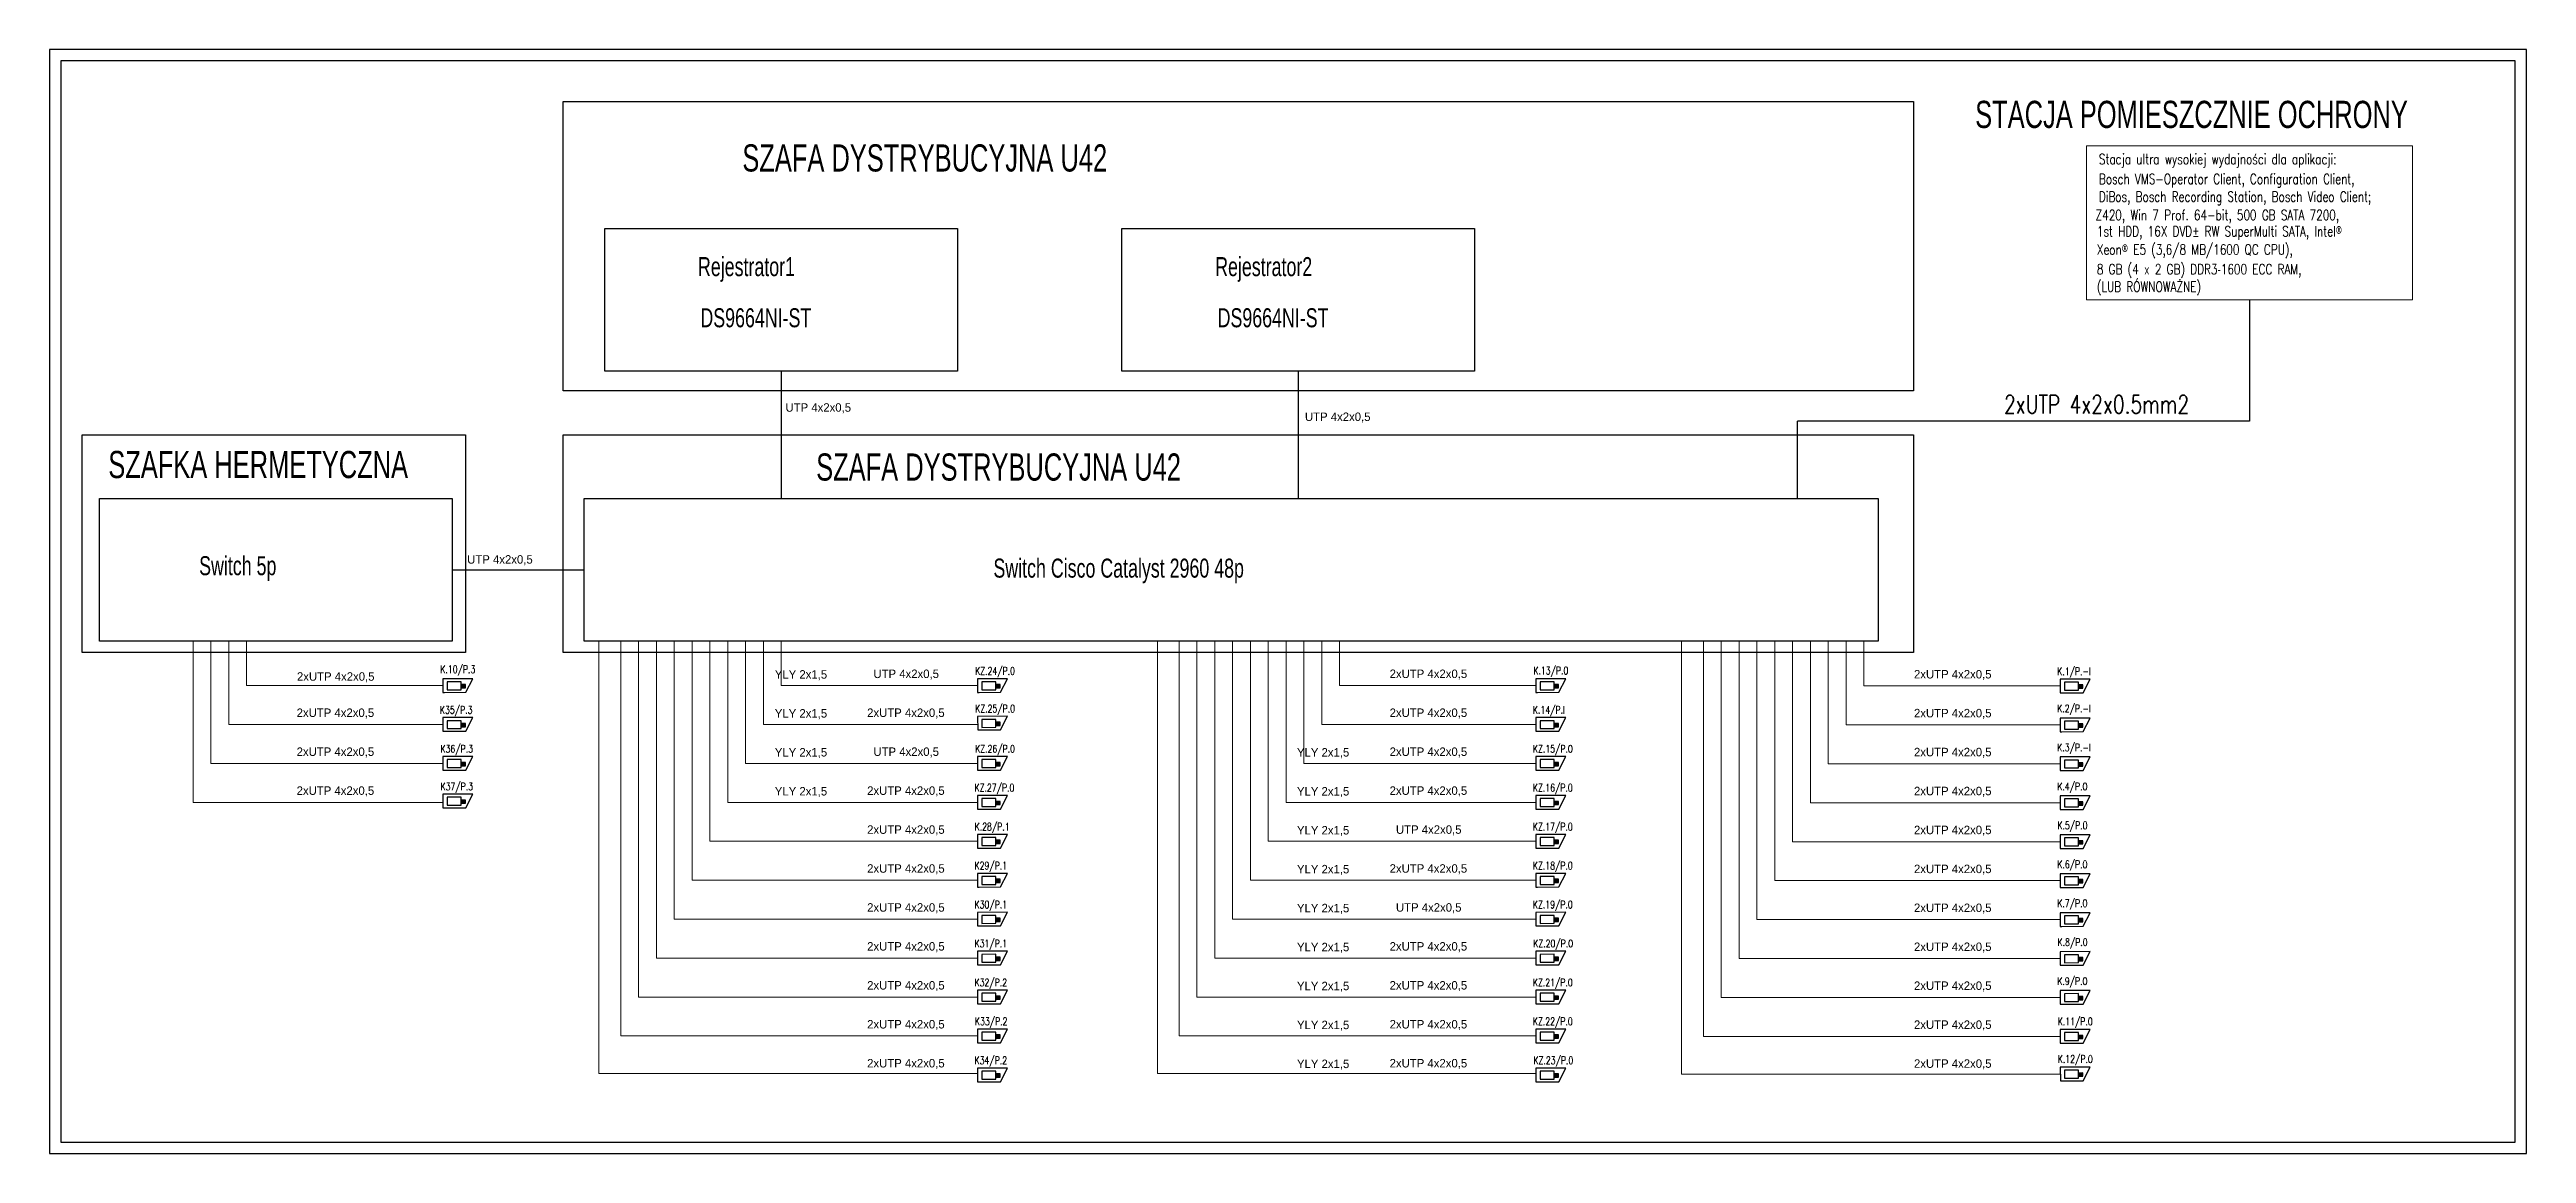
# Model space of a CAD drawing. Header units: millimetres. Extents: x 1324 to 4111, y 907 to 64537.
# Drawn here: x 1324 to 1980, y 4008 to 4300 of the extents above; entities that cross this region are included whole.
import ezdxf

# ---------------------------------------------------------------- set-up
doc = ezdxf.new("R2010")
doc.units = ezdxf.units.MM
for name, color, linetype in [('_______CCTV', 7, 'Continuous'), ('ELEKTRYK', 5, 'Continuous'), ('ELKOS', 5, 'Continuous'), ('RJ45', 4, 'Continuous'), ('szkic', 7, 'Continuous'), ('Tabela ścianki', 7, 'Continuous'), ('TABELKI', 7, 'Continuous'), ('XIE_opisy', 1, 'Continuous')]:
    doc.layers.add(name, color=color, linetype=linetype)
doc.layers.add('okabl. struktur.', color=10, linetype='Continuous', lineweight=30)
doc.styles.add('OPIS_CIENKI', font='romans.shx', dxfattribs={"width": 0.75, "height": 2})

msp = doc.modelspace()

# ---------------------------------------------------------------- texts
at = {"color": 7, "linetype": 'Continuous', "style": 'OPIS_CIENKI', "width": 0.75}
for s, height, p in [(' 2xUTP 4x2x0.5mm2', 4.8268, (1839.56, 4203.75)), ('K.10/P.3', 2, (1427.92, 4134.99)), ('KZ.24/P.0', 2, (1569.56, 4134.54)), ('K.13/P.0', 2, (1717.4, 4134.64)), ('K.1/P.-I', 2, (1856.14, 4134.43)), ('K35/P.3', 2, (1427.81, 4124.22)), ('KZ.25/P.0', 2, (1569.57, 4124.57)), ('K.14/P.I', 2, (1717.28, 4124.22)), ('K.2/P.-I', 2, (1856.14, 4124.59)), ('K36/P.3', 2, (1427.95, 4113.91)), ('KZ.26/P.0', 2, (1569.56, 4113.91)), ('KZ.15/P.0', 2, (1717.29, 4113.91)), ('K.3/P.-I', 2, (1856.14, 4114.25)), ('K37/P.3', 2, (1427.96, 4103.94)), ('KZ.27/P.0', 2, (1569.4, 4103.6)), ('KZ.16/P.0', 2, (1717.28, 4103.6)), ('K.4/P.0', 2, (1856.16, 4103.94)), ('K.28/P.1', 2, (1569.42, 4093.28)), ('KZ.17/P.0', 2, (1717.28, 4093.28)), ('K.5/P.0', 2, (1856.18, 4093.63)), ('K29/P.1', 2, (1569.4, 4082.97)), ('KZ.18/P.0', 2, (1717.28, 4082.97)), ('K.6/P.0', 2, (1856.16, 4083.31)), ('K30/P.1', 2, (1569.4, 4072.65)), ('KZ.19/P.0', 2, (1717.28, 4072.65)), ('K.7/P.0', 2, (1856.16, 4073)), ('K31/P.1', 2, (1569.4, 4062.34)), ('KZ.20/P.0', 2, (1717.37, 4062.34)), ('K.8/P.0', 2, (1856.22, 4062.68)), ('K32/P.2', 2, (1569.4, 4052.02)), ('KZ.21/P.0', 2, (1717.28, 4052.02)), ('K.9/P.0', 2, (1856.16, 4052.37)), ('K33/P.2', 2, (1569.5, 4041.71)), ('KZ.22/P.0', 2, (1717.28, 4041.71)), ('K.11/P.0', 2, (1856.27, 4041.7)), ('K34/P.2', 2, (1569.4, 4031.39)), ('KZ.23/P.0', 2, (1717.42, 4031.39)), ('K.12/P.0', 2, (1856.29, 4031.74))]:
    msp.add_text(s, height=height, dxfattribs=at).set_placement(p)
at = {"layer": 'ELKOS', "color": 7}
for s, height, p in [('UTP 4x2x0,5 ', 2.2464, (1519.33, 4204.21)), ('UTP 4x2x0,5 ', 2.2464, (1656.9, 4201.75)), ('UTP 4x2x0,5 ', 2.2464, (1435.02, 4163.96)), ('2xUTP 4x2x0,5 ', 2.2464, (1389.94, 4132.95)), ('YLY 2x1,5', 2.246, (1516.5, 4133.5)), ('  UTP 4x2x0,5 ', 2.2464, (1540.95, 4133.66)), ('2xUTP 4x2x0,5 ', 2.2464, (1679.33, 4133.66)), ('2xUTP 4x2x0,5 ', 2.2464, (1818.2, 4133.55)), ('2xUTP 4x2x0,5 ', 2.2464, (1389.86, 4123.35)), ('YLY 2x1,5', 2.246, (1516.5, 4123.18)), ('2xUTP 4x2x0,5 ', 2.2464, (1540.95, 4123.35)), ('2xUTP 4x2x0,5 ', 2.2464, (1679.33, 4123.35)), ('2xUTP 4x2x0,5 ', 2.2464, (1818.2, 4123.24)), ('2xUTP 4x2x0,5 ', 2.2464, (1389.86, 4113.03)), ('YLY 2x1,5', 2.246, (1516.5, 4112.87)), ('  UTP 4x2x0,5 ', 2.2464, (1540.95, 4113.03)), ('YLY 2x1,5', 2.246, (1654.79, 4112.85)), ('2xUTP 4x2x0,5 ', 2.2464, (1679.33, 4113.03)), ('2xUTP 4x2x0,5 ', 2.2464, (1818.2, 4112.93)), ('2xUTP 4x2x0,5 ', 2.2464, (1389.86, 4102.72)), ('YLY 2x1,5', 2.246, (1516.5, 4102.55)), ('2xUTP 4x2x0,5 ', 2.2464, (1540.95, 4102.72)), ('YLY 2x1,5', 2.246, (1654.79, 4102.54)), ('2xUTP 4x2x0,5 ', 2.2464, (1679.33, 4102.72)), ('2xUTP 4x2x0,5 ', 2.2464, (1818.2, 4102.61)), ('2xUTP 4x2x0,5 ', 2.2464, (1540.95, 4092.4)), ('YLY 2x1,5', 2.246, (1654.79, 4092.22)), ('  UTP 4x2x0,5 ', 2.2464, (1679.33, 4092.4)), ('2xUTP 4x2x0,5 ', 2.2464, (1818.2, 4092.3)), ('2xUTP 4x2x0,5 ', 2.2464, (1540.95, 4082.09)), ('YLY 2x1,5', 2.246, (1654.79, 4081.91)), ('2xUTP 4x2x0,5 ', 2.2464, (1679.33, 4082.09)), ('2xUTP 4x2x0,5 ', 2.2464, (1818.2, 4081.98)), ('2xUTP 4x2x0,5 ', 2.2464, (1540.95, 4071.77)), ('YLY 2x1,5', 2.246, (1654.79, 4071.6)), ('  UTP 4x2x0,5 ', 2.2464, (1679.33, 4071.77)), ('2xUTP 4x2x0,5 ', 2.2464, (1818.2, 4071.67)), ('2xUTP 4x2x0,5 ', 2.2464, (1540.95, 4061.46)), ('YLY 2x1,5', 2.246, (1654.79, 4061.28)), ('2xUTP 4x2x0,5 ', 2.2464, (1679.33, 4061.46)), ('2xUTP 4x2x0,5 ', 2.2464, (1818.2, 4061.35)), ('2xUTP 4x2x0,5 ', 2.2464, (1540.95, 4051.14)), ('YLY 2x1,5', 2.246, (1654.79, 4050.97)), ('2xUTP 4x2x0,5 ', 2.2464, (1679.33, 4051.14)), ('2xUTP 4x2x0,5 ', 2.2464, (1818.2, 4051.04)), ('2xUTP 4x2x0,5 ', 2.2464, (1540.95, 4040.83)), ('YLY 2x1,5', 2.246, (1654.79, 4040.65)), ('2xUTP 4x2x0,5 ', 2.2464, (1679.33, 4040.83)), ('2xUTP 4x2x0,5 ', 2.2464, (1818.2, 4040.72)), ('2xUTP 4x2x0,5 ', 2.2464, (1540.95, 4030.51)), ('YLY 2x1,5', 2.246, (1654.79, 4030.34)), ('2xUTP 4x2x0,5 ', 2.2464, (1679.33, 4030.51)), ('2xUTP 4x2x0,5 ', 2.2464, (1818.2, 4030.41))]:
    msp.add_text(s, height=height, dxfattribs=at).set_placement(p)
at = {"layer": 'szkic', "color": 7, "linetype": 'Continuous', "style": 'OPIS_CIENKI', "width": 0.75}
for s, p in [('Stacja ultra wysokiej wydajności dla aplikacji: ', (1867.19, 4269.79)), ('Bosch VMS-Operator Client, Configuration Client, ', (1867.19, 4264.52)), (' Z420, Win 7 Prof. 64-bit, 500 GB SATA 7200, ', (1864.93, 4254.96)), ('DiBos, Bosch Recording Station, Bosch Video Client; ', (1867.19, 4259.84)), ('1st HDD, 16X DVD± RW SuperMulti SATA, Intel® ', (1866.64, 4250.65)), ('Xeon® E5 (3,6/8 MB/1600 QC CPU), ', (1866.64, 4245.82)), ('8 GB (4 x 2 GB) DDR3‑1600 ECC RAM, ', (1866.64, 4240.61)), ('(LUB RÓWNOWAŻNE) ', (1866.64, 4235.98))]:
    msp.add_text(s, height=2.7, dxfattribs=at).set_placement(p)
at = {"layer": 'XIE_opisy', "color": 7, "lineweight": 5, "width": 0.7}
for s, height, p in [('STACJA POMIESZCZNIE OCHRONY', 7.2, (1834.41, 4279.37)), ('SZAFA DYSTRYBUCYJNA U42', 7.2, (1507.9, 4267.84)), ('Rejestrator1', 5.04, (1496.15, 4240.13)), ('Rejestrator2', 5.04, (1633.13, 4240.13)), ('DS9664NI-ST', 5.04, (1496.79, 4226.58)), ('DS9664NI-ST', 5.04, (1633.77, 4226.58)), ('SZAFKA HERMETYCZNA', 7.2, (1339.98, 4186.62)), ('SZAFA DYSTRYBUCYJNA U42', 7.2, (1527.45, 4185.96)), ('Switch 5p', 5.04, (1364.04, 4160.9)), ('Switch Cisco Catalyst 2960 48p', 5.04, (1574.4, 4160.26))]:
    msp.add_text(s, height=height, dxfattribs=at).set_placement(p)

# ---------------------------------------------------------------- hatches: boundary and pattern name
at = {"layer": '_______CCTV'}
for points in [[(1433.44, 4131.94), (1434.56, 4131.94), (1434.56, 4131.07), (1433.44, 4131.07)], [(1575.04, 4131.94), (1576.15, 4131.94), (1576.15, 4131.07), (1575.04, 4131.07)], [(1722.91, 4131.94), (1724.03, 4131.94), (1724.03, 4131.07), (1722.91, 4131.07)], [(1861.78, 4131.83), (1862.89, 4131.83), (1862.9, 4130.97), (1861.78, 4130.97)], [(1433.44, 4121.62), (1434.56, 4121.63), (1434.56, 4120.76), (1433.44, 4120.76)], [(1575.05, 4121.97), (1576.17, 4121.97), (1576.17, 4121.11), (1575.05, 4121.11)], [(1722.91, 4121.62), (1724.03, 4121.63), (1724.03, 4120.76), (1722.91, 4120.76)], [(1861.78, 4121.52), (1862.89, 4121.52), (1862.9, 4120.65), (1861.78, 4120.65)], [(1433.44, 4111.31), (1434.56, 4111.31), (1434.56, 4110.44), (1433.44, 4110.44)], [(1575.04, 4111.31), (1576.15, 4111.31), (1576.15, 4110.44), (1575.04, 4110.44)], [(1722.91, 4111.31), (1724.03, 4111.31), (1724.03, 4110.44), (1722.91, 4110.44)], [(1861.78, 4111.2), (1862.89, 4111.21), (1862.9, 4110.34), (1861.78, 4110.34)], [(1433.44, 4101.34), (1434.56, 4101.34), (1434.56, 4100.48), (1433.44, 4100.48)], [(1575.04, 4101), (1576.15, 4101), (1576.15, 4100.13), (1575.04, 4100.13)], [(1722.91, 4101), (1724.03, 4101), (1724.03, 4100.13), (1722.91, 4100.13)], [(1861.78, 4100.89), (1862.89, 4100.89), (1862.9, 4100.02), (1861.78, 4100.02)], [(1575.04, 4090.68), (1576.15, 4090.68), (1576.15, 4089.82), (1575.04, 4089.81)], [(1722.91, 4090.68), (1724.03, 4090.68), (1724.03, 4089.82), (1722.91, 4089.81)], [(1861.78, 4090.57), (1862.89, 4090.58), (1862.9, 4089.71), (1861.78, 4089.71)], [(1575.04, 4080.37), (1576.15, 4080.37), (1576.15, 4079.5), (1575.04, 4079.5)], [(1722.91, 4080.37), (1724.03, 4080.37), (1724.03, 4079.5), (1722.91, 4079.5)], [(1861.78, 4080.26), (1862.89, 4080.26), (1862.9, 4079.39), (1861.78, 4079.39)], [(1575.04, 4070.05), (1576.15, 4070.05), (1576.15, 4069.19), (1575.04, 4069.18)], [(1722.91, 4070.05), (1724.03, 4070.05), (1724.03, 4069.19), (1722.91, 4069.18)], [(1861.78, 4069.95), (1862.89, 4069.95), (1862.9, 4069.08), (1861.78, 4069.08)], [(1575.04, 4059.74), (1576.15, 4059.74), (1576.15, 4058.87), (1575.04, 4058.87)], [(1722.91, 4059.74), (1724.03, 4059.74), (1724.03, 4058.87), (1722.91, 4058.87)], [(1861.78, 4059.63), (1862.89, 4059.63), (1862.9, 4058.77), (1861.78, 4058.76)], [(1575.04, 4049.42), (1576.15, 4049.42), (1576.15, 4048.56), (1575.04, 4048.56)], [(1722.91, 4049.42), (1724.03, 4049.42), (1724.03, 4048.56), (1722.91, 4048.56)], [(1861.78, 4049.32), (1862.89, 4049.32), (1862.9, 4048.45), (1861.78, 4048.45)], [(1575.04, 4039.11), (1576.15, 4039.11), (1576.15, 4038.24), (1575.04, 4038.24)], [(1722.91, 4039.11), (1724.03, 4039.11), (1724.03, 4038.24), (1722.91, 4038.24)], [(1861.78, 4039), (1862.89, 4039), (1862.9, 4038.14), (1861.78, 4038.13)], [(1575.04, 4028.79), (1576.15, 4028.79), (1576.15, 4027.93), (1575.04, 4027.93)], [(1722.91, 4028.79), (1724.03, 4028.79), (1724.03, 4027.93), (1722.91, 4027.93)], [(1861.8, 4029.03), (1862.91, 4029.04), (1862.91, 4028.17), (1861.8, 4028.17)]]:
    msp.add_hatch(color=256, dxfattribs=at).paths.add_polyline_path(points)

# ---------------------------------------------------------------- linework, layer by layer
at = {"color": 7}
for p, q in [((1466.05, 4143.42), (1466.05, 4181.22)), ((1466.05, 4181.22), (1808.7, 4181.22)), ((1808.7, 4181.22), (1808.7, 4143.42)), ((1808.7, 4143.42), (1466.05, 4143.42))]:
    msp.add_line(p, q, dxfattribs=at)
at = {"layer": '_______CCTV', "color": 6}
for p, q in [((1436.54, 4133.49), (1428.61, 4133.48)), ((1428.61, 4133.48), (1428.62, 4129.87)), ((1434.68, 4129.88), (1436.54, 4133.49)), ((1578.13, 4133.49), (1570.21, 4133.48)), ((1570.21, 4133.48), (1570.21, 4129.87)), ((1576.28, 4129.88), (1578.13, 4133.49)), ((1726.01, 4133.49), (1718.08, 4133.48)), ((1718.08, 4133.48), (1718.09, 4129.87)), ((1724.15, 4129.88), (1726.01, 4133.49)), ((1864.87, 4133.39), (1856.95, 4133.37)), ((1856.95, 4133.37), (1856.95, 4129.77)), ((1863.02, 4129.78), (1864.87, 4133.39)), ((1428.62, 4129.87), (1428.99, 4129.87)), ((1428.99, 4129.87), (1434.68, 4129.88)), ((1428.99, 4129.87), (1428.99, 4129.87)), ((1570.21, 4129.87), (1570.58, 4129.87)), ((1570.58, 4129.87), (1576.28, 4129.88)), ((1570.58, 4129.87), (1570.58, 4129.87)), ((1718.09, 4129.87), (1718.46, 4129.87)), ((1718.46, 4129.87), (1724.15, 4129.88)), ((1718.46, 4129.87), (1718.46, 4129.87)), ((1856.95, 4129.77), (1857.33, 4129.77)), ((1857.33, 4129.77), (1863.02, 4129.78)), ((1857.33, 4129.77), (1857.33, 4129.77)), ((1436.54, 4123.18), (1428.61, 4123.17)), ((1428.61, 4123.17), (1428.62, 4119.56)), ((1434.68, 4119.57), (1436.54, 4123.18)), ((1578.15, 4123.53), (1570.22, 4123.51)), ((1570.22, 4123.51), (1570.23, 4119.91)), ((1570.23, 4119.91), (1570.6, 4119.91)), ((1570.6, 4119.91), (1576.29, 4119.91)), ((1570.6, 4119.91), (1570.6, 4119.91)), ((1576.29, 4119.91), (1578.15, 4123.53)), ((1726.01, 4123.18), (1718.08, 4123.17)), ((1718.08, 4123.17), (1718.09, 4119.56)), ((1724.15, 4119.57), (1726.01, 4123.18)), ((1864.87, 4123.07), (1856.95, 4123.06)), ((1856.95, 4123.06), (1856.95, 4119.45)), ((1863.02, 4119.46), (1864.87, 4123.07)), ((1428.62, 4119.56), (1428.99, 4119.56)), ((1428.99, 4119.56), (1434.68, 4119.57)), ((1428.99, 4119.56), (1428.99, 4119.56)), ((1718.09, 4119.56), (1718.46, 4119.56)), ((1718.46, 4119.56), (1724.15, 4119.57)), ((1718.46, 4119.56), (1718.46, 4119.56)), ((1856.95, 4119.45), (1857.33, 4119.45)), ((1857.33, 4119.45), (1863.02, 4119.46)), ((1857.33, 4119.45), (1857.33, 4119.45)), ((1436.54, 4112.86), (1428.61, 4112.85)), ((1428.61, 4112.85), (1428.62, 4109.24)), ((1428.62, 4109.24), (1428.99, 4109.24)), ((1428.99, 4109.24), (1434.68, 4109.25)), ((1428.99, 4109.24), (1428.99, 4109.24)), ((1434.68, 4109.25), (1436.54, 4112.86)), ((1578.13, 4112.86), (1570.21, 4112.85)), ((1570.21, 4112.85), (1570.21, 4109.24)), ((1570.21, 4109.24), (1570.58, 4109.24)), ((1570.58, 4109.24), (1576.28, 4109.25)), ((1570.58, 4109.24), (1570.58, 4109.24)), ((1576.28, 4109.25), (1578.13, 4112.86)), ((1726.01, 4112.86), (1718.08, 4112.85)), ((1718.08, 4112.85), (1718.09, 4109.24)), ((1718.09, 4109.24), (1718.46, 4109.24)), ((1718.46, 4109.24), (1724.15, 4109.25)), ((1718.46, 4109.24), (1718.46, 4109.24)), ((1724.15, 4109.25), (1726.01, 4112.86)), ((1864.87, 4112.76), (1856.95, 4112.75)), ((1856.95, 4112.75), (1856.95, 4109.14)), ((1856.95, 4109.14), (1857.33, 4109.14)), ((1857.33, 4109.14), (1863.02, 4109.15)), ((1857.33, 4109.14), (1857.33, 4109.14)), ((1863.02, 4109.15), (1864.87, 4112.76)), ((1436.54, 4102.9), (1428.61, 4102.88)), ((1428.61, 4102.88), (1428.62, 4099.28)), ((1434.68, 4099.29), (1436.54, 4102.9)), ((1578.13, 4102.55), (1570.21, 4102.54)), ((1570.21, 4102.54), (1570.21, 4098.93)), ((1576.28, 4098.94), (1578.13, 4102.55)), ((1726.01, 4102.55), (1718.08, 4102.54)), ((1718.08, 4102.54), (1718.09, 4098.93)), ((1724.15, 4098.94), (1726.01, 4102.55)), ((1864.87, 4102.44), (1856.95, 4102.43)), ((1856.95, 4102.43), (1856.95, 4098.82)), ((1863.02, 4098.83), (1864.87, 4102.44)), ((1428.62, 4099.28), (1428.99, 4099.28)), ((1428.99, 4099.28), (1434.68, 4099.29)), ((1428.99, 4099.28), (1428.99, 4099.28)), ((1570.21, 4098.93), (1570.58, 4098.93)), ((1570.58, 4098.93), (1576.28, 4098.94)), ((1570.58, 4098.93), (1570.58, 4098.93)), ((1718.09, 4098.93), (1718.46, 4098.93)), ((1718.46, 4098.93), (1724.15, 4098.94)), ((1718.46, 4098.93), (1718.46, 4098.93)), ((1856.95, 4098.82), (1857.33, 4098.82)), ((1857.33, 4098.82), (1863.02, 4098.83)), ((1857.33, 4098.82), (1857.33, 4098.82)), ((1578.13, 4092.23), (1570.21, 4092.22)), ((1570.21, 4092.22), (1570.21, 4088.61)), ((1570.21, 4088.61), (1570.58, 4088.61)), ((1570.58, 4088.61), (1576.28, 4088.62)), ((1570.58, 4088.61), (1570.58, 4088.61)), ((1576.28, 4088.62), (1578.13, 4092.23)), ((1726.01, 4092.23), (1718.08, 4092.22)), ((1718.08, 4092.22), (1718.09, 4088.61)), ((1718.09, 4088.61), (1718.46, 4088.61)), ((1718.46, 4088.61), (1724.15, 4088.62)), ((1718.46, 4088.61), (1718.46, 4088.61)), ((1724.15, 4088.62), (1726.01, 4092.23)), ((1864.87, 4092.13), (1856.95, 4092.12)), ((1856.95, 4092.12), (1856.95, 4088.51)), ((1856.95, 4088.51), (1857.33, 4088.51)), ((1857.33, 4088.51), (1863.02, 4088.52)), ((1857.33, 4088.51), (1857.33, 4088.51)), ((1863.02, 4088.52), (1864.87, 4092.13)), ((1578.13, 4081.92), (1570.21, 4081.91)), ((1570.21, 4081.91), (1570.21, 4078.3)), ((1576.28, 4078.31), (1578.13, 4081.92)), ((1726.01, 4081.92), (1718.08, 4081.91)), ((1718.08, 4081.91), (1718.09, 4078.3)), ((1724.15, 4078.31), (1726.01, 4081.92)), ((1864.87, 4081.81), (1856.95, 4081.8)), ((1856.95, 4081.8), (1856.95, 4078.19)), ((1863.02, 4078.2), (1864.87, 4081.81)), ((1570.21, 4078.3), (1570.58, 4078.3)), ((1570.58, 4078.3), (1576.28, 4078.31)), ((1570.58, 4078.3), (1570.58, 4078.3)), ((1718.09, 4078.3), (1718.46, 4078.3)), ((1718.46, 4078.3), (1724.15, 4078.31)), ((1718.46, 4078.3), (1718.46, 4078.3)), ((1856.95, 4078.19), (1857.33, 4078.19)), ((1857.33, 4078.19), (1863.02, 4078.2)), ((1857.33, 4078.19), (1857.33, 4078.19)), ((1578.13, 4071.6), (1570.21, 4071.59)), ((1570.21, 4071.59), (1570.21, 4067.98)), ((1570.21, 4067.98), (1570.58, 4067.99)), ((1570.58, 4067.99), (1576.28, 4067.99)), ((1570.58, 4067.99), (1570.58, 4067.99)), ((1576.28, 4067.99), (1578.13, 4071.6)), ((1726.01, 4071.6), (1718.08, 4071.59)), ((1718.08, 4071.59), (1718.09, 4067.98)), ((1718.09, 4067.98), (1718.46, 4067.99)), ((1718.46, 4067.99), (1724.15, 4067.99)), ((1718.46, 4067.99), (1718.46, 4067.99)), ((1724.15, 4067.99), (1726.01, 4071.6)), ((1864.87, 4071.5), (1856.95, 4071.49)), ((1856.95, 4071.49), (1856.95, 4067.88)), ((1856.95, 4067.88), (1857.33, 4067.88)), ((1857.33, 4067.88), (1863.02, 4067.89)), ((1857.33, 4067.88), (1857.33, 4067.88)), ((1863.02, 4067.89), (1864.87, 4071.5)), ((1578.13, 4061.29), (1570.21, 4061.28)), ((1570.21, 4061.28), (1570.21, 4057.67)), ((1576.28, 4057.68), (1578.13, 4061.29)), ((1726.01, 4061.29), (1718.08, 4061.28)), ((1718.08, 4061.28), (1718.09, 4057.67)), ((1724.15, 4057.68), (1726.01, 4061.29)), ((1864.87, 4061.18), (1856.95, 4061.17)), ((1856.95, 4061.17), (1856.95, 4057.56)), ((1863.02, 4057.57), (1864.87, 4061.18)), ((1570.21, 4057.67), (1570.58, 4057.67)), ((1570.58, 4057.67), (1576.28, 4057.68)), ((1570.58, 4057.67), (1570.58, 4057.67)), ((1718.09, 4057.67), (1718.46, 4057.67)), ((1718.46, 4057.67), (1724.15, 4057.68)), ((1718.46, 4057.67), (1718.46, 4057.67)), ((1856.95, 4057.56), (1857.33, 4057.56)), ((1857.33, 4057.56), (1863.02, 4057.57)), ((1857.33, 4057.56), (1857.33, 4057.56)), ((1578.13, 4050.98), (1570.21, 4050.96)), ((1570.21, 4050.96), (1570.21, 4047.36)), ((1576.28, 4047.36), (1578.13, 4050.98)), ((1726.01, 4050.98), (1718.08, 4050.96)), ((1718.08, 4050.96), (1718.09, 4047.36)), ((1724.15, 4047.36), (1726.01, 4050.98)), ((1864.87, 4050.87), (1856.95, 4050.86)), ((1856.95, 4050.86), (1856.95, 4047.25)), ((1863.02, 4047.26), (1864.87, 4050.87)), ((1570.21, 4047.36), (1570.58, 4047.36)), ((1570.58, 4047.36), (1576.28, 4047.36)), ((1570.58, 4047.36), (1570.58, 4047.36)), ((1718.09, 4047.36), (1718.46, 4047.36)), ((1718.46, 4047.36), (1724.15, 4047.36)), ((1718.46, 4047.36), (1718.46, 4047.36)), ((1856.95, 4047.25), (1857.33, 4047.25)), ((1857.33, 4047.25), (1863.02, 4047.26)), ((1857.33, 4047.25), (1857.33, 4047.25)), ((1578.13, 4040.66), (1570.21, 4040.65)), ((1570.21, 4040.65), (1570.21, 4037.04)), ((1570.21, 4037.04), (1570.58, 4037.04)), ((1570.58, 4037.04), (1576.28, 4037.05)), ((1570.58, 4037.04), (1570.58, 4037.04)), ((1576.28, 4037.05), (1578.13, 4040.66)), ((1726.01, 4040.66), (1718.08, 4040.65)), ((1718.08, 4040.65), (1718.09, 4037.04)), ((1718.09, 4037.04), (1718.46, 4037.04)), ((1718.46, 4037.04), (1724.15, 4037.05)), ((1718.46, 4037.04), (1718.46, 4037.04)), ((1724.15, 4037.05), (1726.01, 4040.66)), ((1864.87, 4040.55), (1856.95, 4040.54)), ((1856.95, 4040.54), (1856.95, 4036.93)), ((1856.95, 4036.93), (1857.33, 4036.93)), ((1857.33, 4036.93), (1863.02, 4036.94)), ((1857.33, 4036.93), (1857.33, 4036.93)), ((1863.02, 4036.94), (1864.87, 4040.55)), ((1578.13, 4030.35), (1570.21, 4030.33)), ((1570.21, 4030.33), (1570.21, 4026.73)), ((1576.28, 4026.73), (1578.13, 4030.35)), ((1726.01, 4030.35), (1718.08, 4030.33)), ((1718.08, 4030.33), (1718.09, 4026.73)), ((1724.15, 4026.73), (1726.01, 4030.35)), ((1864.89, 4030.59), (1856.96, 4030.58)), ((1856.96, 4030.58), (1856.97, 4026.97)), ((1863.04, 4026.98), (1864.89, 4030.59)), ((1570.21, 4026.73), (1570.58, 4026.73)), ((1570.58, 4026.73), (1576.28, 4026.73)), ((1570.58, 4026.73), (1570.58, 4026.73)), ((1718.09, 4026.73), (1718.46, 4026.73)), ((1718.46, 4026.73), (1724.15, 4026.73)), ((1718.46, 4026.73), (1718.46, 4026.73)), ((1856.97, 4026.97), (1857.34, 4026.97)), ((1857.34, 4026.97), (1863.04, 4026.98)), ((1857.34, 4026.97), (1857.34, 4026.97))]:
    msp.add_line(p, q, dxfattribs=at)
at = {"layer": '_______CCTV'}
for p, q in [((1429.73, 4132.68), (1429.73, 4130.57)), ((1433.44, 4132.68), (1429.73, 4132.68)), ((1429.73, 4130.57), (1433.44, 4130.58)), ((1433.44, 4130.58), (1433.44, 4132.68)), ((1433.44, 4131.94), (1433.44, 4131.07)), ((1434.56, 4131.94), (1433.44, 4131.94)), ((1433.44, 4131.07), (1434.56, 4131.07)), ((1434.56, 4131.07), (1434.56, 4131.94)), ((1571.32, 4132.68), (1571.33, 4130.57)), ((1575.04, 4132.68), (1571.32, 4132.68)), ((1571.33, 4130.57), (1575.04, 4130.58)), ((1575.04, 4130.58), (1575.04, 4132.68)), ((1575.04, 4131.94), (1575.04, 4131.07)), ((1576.15, 4131.94), (1575.04, 4131.94)), ((1575.04, 4131.07), (1576.15, 4131.07)), ((1576.15, 4131.07), (1576.15, 4131.94)), ((1719.2, 4132.68), (1719.2, 4130.57)), ((1722.91, 4132.68), (1719.2, 4132.68)), ((1719.2, 4130.57), (1722.91, 4130.58)), ((1722.91, 4130.58), (1722.91, 4132.68)), ((1722.91, 4131.94), (1722.91, 4131.07)), ((1724.03, 4131.94), (1722.91, 4131.94)), ((1722.91, 4131.07), (1724.03, 4131.07)), ((1724.03, 4131.07), (1724.03, 4131.94)), ((1861.78, 4132.58), (1858.06, 4132.57)), ((1858.06, 4132.57), (1858.07, 4130.47)), ((1858.07, 4130.47), (1861.78, 4130.47)), ((1861.78, 4130.47), (1861.78, 4132.58)), ((1861.78, 4131.83), (1861.78, 4130.97)), ((1862.89, 4131.83), (1861.78, 4131.83)), ((1861.78, 4130.97), (1862.9, 4130.97)), ((1862.9, 4130.97), (1862.89, 4131.83)), ((1433.44, 4122.37), (1429.73, 4122.36)), ((1429.73, 4122.36), (1429.73, 4120.26)), ((1429.73, 4120.26), (1433.44, 4120.26)), ((1433.44, 4120.26), (1433.44, 4122.37)), ((1434.56, 4121.63), (1433.44, 4121.62)), ((1433.44, 4121.62), (1433.44, 4120.76)), ((1433.44, 4120.76), (1434.56, 4120.76)), ((1434.56, 4120.76), (1434.56, 4121.63)), ((1575.05, 4122.72), (1571.34, 4122.71)), ((1571.34, 4122.71), (1571.34, 4120.6)), ((1571.34, 4120.6), (1575.06, 4120.61)), ((1575.06, 4120.61), (1575.05, 4122.72)), ((1575.05, 4121.97), (1575.05, 4121.11)), ((1576.17, 4121.97), (1575.05, 4121.97)), ((1575.05, 4121.11), (1576.17, 4121.11)), ((1576.17, 4121.11), (1576.17, 4121.97)), ((1722.91, 4122.37), (1719.2, 4122.36)), ((1719.2, 4122.36), (1719.2, 4120.26)), ((1719.2, 4120.26), (1722.91, 4120.26)), ((1722.91, 4120.26), (1722.91, 4122.37)), ((1724.03, 4121.63), (1722.91, 4121.62)), ((1722.91, 4121.62), (1722.91, 4120.76)), ((1722.91, 4120.76), (1724.03, 4120.76)), ((1724.03, 4120.76), (1724.03, 4121.63)), ((1858.06, 4122.26), (1858.07, 4120.15)), ((1861.78, 4122.26), (1858.06, 4122.26)), ((1858.07, 4120.15), (1861.78, 4120.16)), ((1861.78, 4120.16), (1861.78, 4122.26)), ((1861.78, 4121.52), (1861.78, 4120.65)), ((1862.89, 4121.52), (1861.78, 4121.52)), ((1861.78, 4120.65), (1862.9, 4120.65)), ((1862.9, 4120.65), (1862.89, 4121.52)), ((1429.73, 4112.05), (1429.73, 4109.94)), ((1433.44, 4112.05), (1429.73, 4112.05)), ((1429.73, 4109.94), (1433.44, 4109.95)), ((1433.44, 4109.95), (1433.44, 4112.05)), ((1433.44, 4111.31), (1433.44, 4110.44)), ((1434.56, 4111.31), (1433.44, 4111.31)), ((1433.44, 4110.44), (1434.56, 4110.44)), ((1434.56, 4110.44), (1434.56, 4111.31)), ((1571.32, 4112.05), (1571.33, 4109.94)), ((1575.04, 4112.05), (1571.32, 4112.05)), ((1571.33, 4109.94), (1575.04, 4109.95)), ((1575.04, 4109.95), (1575.04, 4112.05)), ((1575.04, 4111.31), (1575.04, 4110.44)), ((1576.15, 4111.31), (1575.04, 4111.31)), ((1575.04, 4110.44), (1576.15, 4110.44)), ((1576.15, 4110.44), (1576.15, 4111.31)), ((1719.2, 4112.05), (1719.2, 4109.94)), ((1722.91, 4112.05), (1719.2, 4112.05)), ((1719.2, 4109.94), (1722.91, 4109.95)), ((1722.91, 4109.95), (1722.91, 4112.05)), ((1722.91, 4111.31), (1722.91, 4110.44)), ((1724.03, 4111.31), (1722.91, 4111.31)), ((1722.91, 4110.44), (1724.03, 4110.44)), ((1724.03, 4110.44), (1724.03, 4111.31)), ((1861.78, 4111.95), (1858.06, 4111.94)), ((1858.06, 4111.94), (1858.07, 4109.84)), ((1858.07, 4109.84), (1861.78, 4109.84)), ((1861.78, 4109.84), (1861.78, 4111.95)), ((1862.89, 4111.21), (1861.78, 4111.2)), ((1861.78, 4111.2), (1861.78, 4110.34)), ((1861.78, 4110.34), (1862.9, 4110.34)), ((1862.9, 4110.34), (1862.89, 4111.21)), ((1433.44, 4102.09), (1429.73, 4102.08)), ((1429.73, 4102.08), (1429.73, 4099.98)), ((1433.44, 4099.98), (1433.44, 4102.09)), ((1433.44, 4101.34), (1433.44, 4100.48)), ((1434.56, 4101.34), (1433.44, 4101.34)), ((1433.44, 4100.48), (1434.56, 4100.48)), ((1434.56, 4100.48), (1434.56, 4101.34)), ((1575.04, 4101.74), (1571.32, 4101.73)), ((1571.32, 4101.73), (1571.33, 4099.63)), ((1575.04, 4099.63), (1575.04, 4101.74)), ((1575.04, 4101), (1575.04, 4100.13)), ((1576.15, 4101), (1575.04, 4101)), ((1575.04, 4100.13), (1576.15, 4100.13)), ((1576.15, 4100.13), (1576.15, 4101)), ((1722.91, 4101.74), (1719.2, 4101.73)), ((1719.2, 4101.73), (1719.2, 4099.63)), ((1722.91, 4099.63), (1722.91, 4101.74)), ((1722.91, 4101), (1722.91, 4100.13)), ((1724.03, 4101), (1722.91, 4101)), ((1722.91, 4100.13), (1724.03, 4100.13)), ((1724.03, 4100.13), (1724.03, 4101)), ((1858.06, 4101.63), (1858.07, 4099.52)), ((1861.78, 4101.63), (1858.06, 4101.63)), ((1861.78, 4099.53), (1861.78, 4101.63)), ((1861.78, 4100.89), (1861.78, 4100.02)), ((1862.89, 4100.89), (1861.78, 4100.89)), ((1861.78, 4100.02), (1862.9, 4100.02)), ((1862.9, 4100.02), (1862.89, 4100.89)), ((1429.73, 4099.98), (1433.44, 4099.98)), ((1571.33, 4099.63), (1575.04, 4099.63)), ((1719.2, 4099.63), (1722.91, 4099.63)), ((1858.07, 4099.52), (1861.78, 4099.53)), ((1571.32, 4091.42), (1571.33, 4089.31)), ((1575.04, 4091.42), (1571.32, 4091.42)), ((1571.33, 4089.31), (1575.04, 4089.32)), ((1575.04, 4089.32), (1575.04, 4091.42)), ((1575.04, 4090.68), (1575.04, 4089.81)), ((1576.15, 4090.68), (1575.04, 4090.68)), ((1575.04, 4089.81), (1576.15, 4089.82)), ((1576.15, 4089.82), (1576.15, 4090.68)), ((1719.2, 4091.42), (1719.2, 4089.31)), ((1722.91, 4091.42), (1719.2, 4091.42)), ((1719.2, 4089.31), (1722.91, 4089.32)), ((1722.91, 4089.32), (1722.91, 4091.42)), ((1722.91, 4090.68), (1722.91, 4089.81)), ((1724.03, 4090.68), (1722.91, 4090.68)), ((1722.91, 4089.81), (1724.03, 4089.82)), ((1724.03, 4089.82), (1724.03, 4090.68)), ((1861.78, 4091.32), (1858.06, 4091.31)), ((1858.06, 4091.31), (1858.07, 4089.21)), ((1858.07, 4089.21), (1861.78, 4089.21)), ((1861.78, 4089.21), (1861.78, 4091.32)), ((1862.89, 4090.58), (1861.78, 4090.57)), ((1861.78, 4090.57), (1861.78, 4089.71)), ((1861.78, 4089.71), (1862.9, 4089.71)), ((1862.9, 4089.71), (1862.89, 4090.58)), ((1575.04, 4081.11), (1571.32, 4081.1)), ((1571.32, 4081.1), (1571.33, 4079)), ((1575.04, 4079), (1575.04, 4081.11)), ((1575.04, 4080.37), (1575.04, 4079.5)), ((1576.15, 4080.37), (1575.04, 4080.37)), ((1576.15, 4079.5), (1576.15, 4080.37)), ((1722.91, 4081.11), (1719.2, 4081.1)), ((1719.2, 4081.1), (1719.2, 4079)), ((1722.91, 4079), (1722.91, 4081.11)), ((1722.91, 4080.37), (1722.91, 4079.5)), ((1724.03, 4080.37), (1722.91, 4080.37)), ((1724.03, 4079.5), (1724.03, 4080.37)), ((1858.06, 4081), (1858.07, 4078.89)), ((1861.78, 4081), (1858.06, 4081)), ((1861.78, 4078.9), (1861.78, 4081)), ((1571.33, 4079), (1575.04, 4079)), ((1575.04, 4079.5), (1576.15, 4079.5)), ((1719.2, 4079), (1722.91, 4079)), ((1722.91, 4079.5), (1724.03, 4079.5)), ((1858.07, 4078.89), (1861.78, 4078.9)), ((1861.78, 4080.26), (1861.78, 4079.39)), ((1862.89, 4080.26), (1861.78, 4080.26)), ((1861.78, 4079.39), (1862.9, 4079.39)), ((1862.9, 4079.39), (1862.89, 4080.26)), ((1571.32, 4070.79), (1571.33, 4068.68)), ((1575.04, 4070.79), (1571.32, 4070.79)), ((1571.33, 4068.68), (1575.04, 4068.69)), ((1575.04, 4068.69), (1575.04, 4070.79)), ((1575.04, 4070.05), (1575.04, 4069.18)), ((1576.15, 4070.05), (1575.04, 4070.05)), ((1575.04, 4069.18), (1576.15, 4069.19)), ((1576.15, 4069.19), (1576.15, 4070.05)), ((1719.2, 4070.79), (1719.2, 4068.68)), ((1722.91, 4070.79), (1719.2, 4070.79)), ((1719.2, 4068.68), (1722.91, 4068.69)), ((1722.91, 4068.69), (1722.91, 4070.79)), ((1722.91, 4070.05), (1722.91, 4069.18)), ((1724.03, 4070.05), (1722.91, 4070.05)), ((1722.91, 4069.18), (1724.03, 4069.19)), ((1724.03, 4069.19), (1724.03, 4070.05)), ((1861.78, 4070.69), (1858.06, 4070.68)), ((1858.06, 4070.68), (1858.07, 4068.58)), ((1858.07, 4068.58), (1861.78, 4068.58)), ((1861.78, 4068.58), (1861.78, 4070.69)), ((1861.78, 4069.95), (1861.78, 4069.08)), ((1862.89, 4069.95), (1861.78, 4069.95)), ((1861.78, 4069.08), (1862.9, 4069.08)), ((1862.9, 4069.08), (1862.89, 4069.95)), ((1575.04, 4060.48), (1571.32, 4060.47)), ((1571.32, 4060.47), (1571.33, 4058.37)), ((1571.33, 4058.37), (1575.04, 4058.37)), ((1575.04, 4058.37), (1575.04, 4060.48)), ((1575.04, 4059.74), (1575.04, 4058.87)), ((1576.15, 4059.74), (1575.04, 4059.74)), ((1575.04, 4058.87), (1576.15, 4058.87)), ((1576.15, 4058.87), (1576.15, 4059.74)), ((1722.91, 4060.48), (1719.2, 4060.47)), ((1719.2, 4060.47), (1719.2, 4058.37)), ((1719.2, 4058.37), (1722.91, 4058.37)), ((1722.91, 4058.37), (1722.91, 4060.48)), ((1722.91, 4059.74), (1722.91, 4058.87)), ((1724.03, 4059.74), (1722.91, 4059.74)), ((1722.91, 4058.87), (1724.03, 4058.87)), ((1724.03, 4058.87), (1724.03, 4059.74)), ((1858.06, 4060.37), (1858.07, 4058.26)), ((1861.78, 4060.37), (1858.06, 4060.37)), ((1858.07, 4058.26), (1861.78, 4058.27)), ((1861.78, 4058.27), (1861.78, 4060.37)), ((1861.78, 4059.63), (1861.78, 4058.76)), ((1862.89, 4059.63), (1861.78, 4059.63)), ((1861.78, 4058.76), (1862.9, 4058.77)), ((1862.9, 4058.77), (1862.89, 4059.63)), ((1571.32, 4050.16), (1571.33, 4048.05)), ((1575.04, 4050.16), (1571.32, 4050.16)), ((1571.33, 4048.05), (1575.04, 4048.06)), ((1575.04, 4048.06), (1575.04, 4050.16)), ((1575.04, 4049.42), (1575.04, 4048.56)), ((1576.15, 4049.42), (1575.04, 4049.42)), ((1575.04, 4048.56), (1576.15, 4048.56)), ((1576.15, 4048.56), (1576.15, 4049.42)), ((1719.2, 4050.16), (1719.2, 4048.05)), ((1722.91, 4050.16), (1719.2, 4050.16)), ((1719.2, 4048.05), (1722.91, 4048.06)), ((1722.91, 4048.06), (1722.91, 4050.16)), ((1722.91, 4049.42), (1722.91, 4048.56)), ((1724.03, 4049.42), (1722.91, 4049.42)), ((1722.91, 4048.56), (1724.03, 4048.56)), ((1724.03, 4048.56), (1724.03, 4049.42)), ((1861.78, 4050.06), (1858.06, 4050.05)), ((1858.06, 4050.05), (1858.07, 4047.95)), ((1858.07, 4047.95), (1861.78, 4047.95)), ((1861.78, 4047.95), (1861.78, 4050.06)), ((1861.78, 4049.32), (1861.78, 4048.45)), ((1862.89, 4049.32), (1861.78, 4049.32)), ((1861.78, 4048.45), (1862.9, 4048.45)), ((1862.9, 4048.45), (1862.89, 4049.32)), ((1575.04, 4039.85), (1571.32, 4039.84)), ((1571.32, 4039.84), (1571.33, 4037.74)), ((1571.33, 4037.74), (1575.04, 4037.75)), ((1575.04, 4037.75), (1575.04, 4039.85)), ((1575.04, 4039.11), (1575.04, 4038.24)), ((1576.15, 4039.11), (1575.04, 4039.11)), ((1575.04, 4038.24), (1576.15, 4038.24)), ((1576.15, 4038.24), (1576.15, 4039.11)), ((1722.91, 4039.85), (1719.2, 4039.84)), ((1719.2, 4039.84), (1719.2, 4037.74)), ((1719.2, 4037.74), (1722.91, 4037.75)), ((1722.91, 4037.75), (1722.91, 4039.85)), ((1722.91, 4039.11), (1722.91, 4038.24)), ((1724.03, 4039.11), (1722.91, 4039.11)), ((1722.91, 4038.24), (1724.03, 4038.24)), ((1724.03, 4038.24), (1724.03, 4039.11)), ((1858.06, 4039.74), (1858.07, 4037.63)), ((1861.78, 4039.74), (1858.06, 4039.74)), ((1858.07, 4037.63), (1861.78, 4037.64)), ((1861.78, 4037.64), (1861.78, 4039.74)), ((1861.78, 4039), (1861.78, 4038.13)), ((1862.89, 4039), (1861.78, 4039)), ((1861.78, 4038.13), (1862.9, 4038.14)), ((1862.9, 4038.14), (1862.89, 4039)), ((1575.04, 4029.54), (1571.32, 4029.53)), ((1571.32, 4029.53), (1571.33, 4027.42)), ((1575.04, 4027.43), (1575.04, 4029.54)), ((1575.04, 4028.79), (1575.04, 4027.93)), ((1576.15, 4028.79), (1575.04, 4028.79)), ((1575.04, 4027.93), (1576.15, 4027.93)), ((1576.15, 4027.93), (1576.15, 4028.79)), ((1722.91, 4029.54), (1719.2, 4029.53)), ((1719.2, 4029.53), (1719.2, 4027.42)), ((1722.91, 4027.43), (1722.91, 4029.54)), ((1722.91, 4028.79), (1722.91, 4027.93)), ((1724.03, 4028.79), (1722.91, 4028.79)), ((1722.91, 4027.93), (1724.03, 4027.93)), ((1724.03, 4027.93), (1724.03, 4028.79)), ((1861.79, 4029.78), (1858.08, 4029.77)), ((1858.08, 4029.77), (1858.08, 4027.67)), ((1861.8, 4027.67), (1861.79, 4029.78)), ((1862.91, 4029.04), (1861.8, 4029.03)), ((1861.8, 4029.03), (1861.8, 4028.17)), ((1861.8, 4028.17), (1862.91, 4028.17)), ((1862.91, 4028.17), (1862.91, 4029.04)), ((1571.33, 4027.42), (1575.04, 4027.43)), ((1719.2, 4027.42), (1722.91, 4027.43)), ((1858.08, 4027.67), (1861.8, 4027.67))]:
    msp.add_line(p, q, dxfattribs=at)
at = {"layer": 'DEFPOINTS', "color": 7}
for p, q in [((1324.41, 4300.16), (1324.41, 4007.72)), ((1980.41, 4300.16), (1324.41, 4300.16)), ((1980.41, 4007.72), (1980.41, 4300.16)), ((1324.41, 4007.72), (1980.41, 4007.72))]:
    msp.add_line(p, q, dxfattribs=at)
at = {"layer": 'ELEKTRYK', "color": 13}
for p, q in [((1907.09, 4233.86), (1907.09, 4201.72)), ((1518.14, 4214.98), (1518.14, 4181.22)), ((1655.12, 4214.98), (1655.12, 4181.22)), ((1907.09, 4201.72), (1787.39, 4201.72)), ((1431.01, 4162.32), (1466.05, 4162.32))]:
    msp.add_line(p, q, dxfattribs=at)
at = {"layer": 'ELEKTRYK', "color": 8}
for points in [[(1818.08, 4209.71), (1460.46, 4209.71), (1460.46, 4286.41), (1818.08, 4286.41)], [(1434.58, 4140.39), (1333.04, 4140.39), (1333.04, 4198.1), (1434.58, 4198.1)], [(1460.46, 4198.1), (1818.08, 4198.1), (1818.08, 4140.39), (1460.46, 4140.39)]]:
    msp.add_lwpolyline(points, close=True, dxfattribs=at)
at = {"layer": 'ELEKTRYK', "color": 7}
for points in [[(1471.44, 4252.78), (1564.84, 4252.78), (1564.84, 4214.98), (1471.44, 4214.98)], [(1608.42, 4252.78), (1701.82, 4252.78), (1701.82, 4214.98), (1608.42, 4214.98)], [(1337.61, 4181.22), (1431.01, 4181.22), (1431.01, 4143.42), (1337.61, 4143.42)]]:
    msp.add_lwpolyline(points, close=True, dxfattribs=at)
at = {"layer": 'okabl. struktur.', "color": 6, "linetype": 'Continuous', "lineweight": 5}
for p, q in [((1863.92, 4274.62), (1950.26, 4274.62)), ((1863.92, 4233.86), (1863.92, 4274.62)), ((1950.26, 4274.62), (1950.26, 4233.86)), ((1950.26, 4233.86), (1863.92, 4233.86))]:
    msp.add_line(p, q, dxfattribs=at)
at = {"layer": 'RJ45', "color": 13}
msp.add_line((1787.39, 4181.22), (1787.39, 4201.72), dxfattribs=at)
at = {"layer": 'RJ45', "color": 13, "linetype": 'Continuous', "lineweight": 0}
for p, q in [((1362.43, 4143.42), (1362.43, 4100.73)), ((1367.15, 4143.42), (1367.15, 4111.05)), ((1371.87, 4143.42), (1371.87, 4121.36)), ((1376.6, 4143.42), (1376.6, 4131.68)), ((1469.93, 4143.42), (1469.93, 4028.88)), ((1475.7, 4143.42), (1475.7, 4038.84)), ((1480.42, 4143.42), (1480.42, 4049.16)), ((1485.14, 4143.42), (1485.14, 4059.47)), ((1489.87, 4143.42), (1489.87, 4069.79)), ((1494.59, 4143.42), (1494.59, 4080.1)), ((1499.31, 4143.42), (1499.31, 4090.42)), ((1504.03, 4143.42), (1504.03, 4100.73)), ((1508.75, 4143.42), (1508.75, 4111.05)), ((1513.47, 4143.42), (1513.47, 4121.36)), ((1518.19, 4143.42), (1518.19, 4131.68)), ((1617.81, 4143.42), (1617.81, 4028.88)), ((1623.58, 4143.42), (1623.58, 4038.84)), ((1628.3, 4143.42), (1628.3, 4049.16)), ((1633.02, 4143.42), (1633.02, 4059.47)), ((1637.74, 4143.42), (1637.74, 4069.79)), ((1642.46, 4143.42), (1642.46, 4080.1)), ((1647.18, 4143.42), (1647.18, 4090.42)), ((1651.9, 4143.42), (1651.9, 4100.73)), ((1656.62, 4143.42), (1656.62, 4111.05)), ((1661.34, 4143.42), (1661.34, 4121.36)), ((1666.06, 4143.42), (1666.06, 4131.68)), ((1756.67, 4143.32), (1756.67, 4028.77)), ((1762.44, 4143.32), (1762.44, 4038.74)), ((1767.16, 4143.32), (1767.16, 4049.05)), ((1771.89, 4143.32), (1771.89, 4059.37)), ((1776.61, 4143.32), (1776.61, 4069.68)), ((1781.33, 4143.32), (1781.33, 4080)), ((1786.05, 4143.32), (1786.05, 4090.31)), ((1790.77, 4143.32), (1790.77, 4100.63)), ((1795.49, 4143.32), (1795.49, 4110.94)), ((1800.21, 4143.32), (1800.21, 4121.26)), ((1804.93, 4143.32), (1804.93, 4131.57)), ((1428.61, 4131.68), (1376.6, 4131.68)), ((1570.21, 4131.68), (1518.19, 4131.68)), ((1718.08, 4131.68), (1666.06, 4131.68)), ((1856.95, 4131.57), (1804.93, 4131.57)), ((1428.61, 4121.36), (1371.87, 4121.36)), ((1570.21, 4121.36), (1513.47, 4121.36)), ((1718.08, 4121.36), (1661.34, 4121.36)), ((1856.95, 4121.26), (1800.21, 4121.26)), ((1428.61, 4111.05), (1367.15, 4111.05)), ((1570.21, 4111.05), (1508.75, 4111.05)), ((1718.08, 4111.05), (1656.62, 4111.05)), ((1856.95, 4110.94), (1795.49, 4110.94)), ((1428.61, 4100.73), (1362.43, 4100.73)), ((1570.21, 4100.73), (1504.03, 4100.73)), ((1718.08, 4100.73), (1651.9, 4100.73)), ((1856.95, 4100.63), (1790.77, 4100.63)), ((1570.21, 4090.42), (1499.31, 4090.42)), ((1718.08, 4090.42), (1647.18, 4090.42)), ((1856.95, 4090.31), (1786.05, 4090.31)), ((1570.21, 4080.1), (1494.59, 4080.1)), ((1718.08, 4080.1), (1642.46, 4080.1)), ((1856.95, 4080), (1781.33, 4080)), ((1570.21, 4069.79), (1489.87, 4069.79)), ((1718.08, 4069.79), (1637.74, 4069.79)), ((1856.95, 4069.68), (1776.61, 4069.68)), ((1570.21, 4059.47), (1485.14, 4059.47)), ((1718.08, 4059.47), (1633.02, 4059.47)), ((1856.95, 4059.37), (1771.89, 4059.37)), ((1570.21, 4049.16), (1480.42, 4049.16)), ((1718.08, 4049.16), (1628.3, 4049.16)), ((1856.95, 4049.05), (1767.16, 4049.05)), ((1570.21, 4038.84), (1475.7, 4038.84)), ((1718.08, 4038.84), (1623.58, 4038.84)), ((1856.95, 4038.74), (1762.44, 4038.74)), ((1570.21, 4028.88), (1469.93, 4028.88)), ((1718.08, 4028.88), (1617.81, 4028.88)), ((1856.95, 4028.77), (1756.67, 4028.77))]:
    msp.add_line(p, q, dxfattribs=at)
at = {"layer": 'Tabela ścianki', "color": 7, "linetype": 'Continuous', "lineweight": -3, "ltscale": 3}
msp.add_line((1977.41, 4010.72), (1977.41, 4166.46), dxfattribs=at)
at = {"layer": 'Tabela ścianki', "color": 7}
msp.add_line((1940.17, 4010.72), (1977.41, 4010.72), dxfattribs=at)
at = {"layer": 'TABELKI', "color": 7}
for p, q in [((1327.41, 4297.16), (1327.41, 4010.72)), ((1977.41, 4297.16), (1327.41, 4297.16)), ((1977.41, 4010.72), (1977.41, 4297.16)), ((1327.41, 4010.72), (1977.41, 4010.72))]:
    msp.add_line(p, q, dxfattribs=at)

msp.set_redraw_order([(e.dxf.handle, doc.entitydb.next_handle()) for e in msp.query("TEXT MTEXT ATTDEF DIMENSION ARC_DIMENSION")])  # texts and dimensions are drawn at this point

doc.saveas('drawing.dxf')
